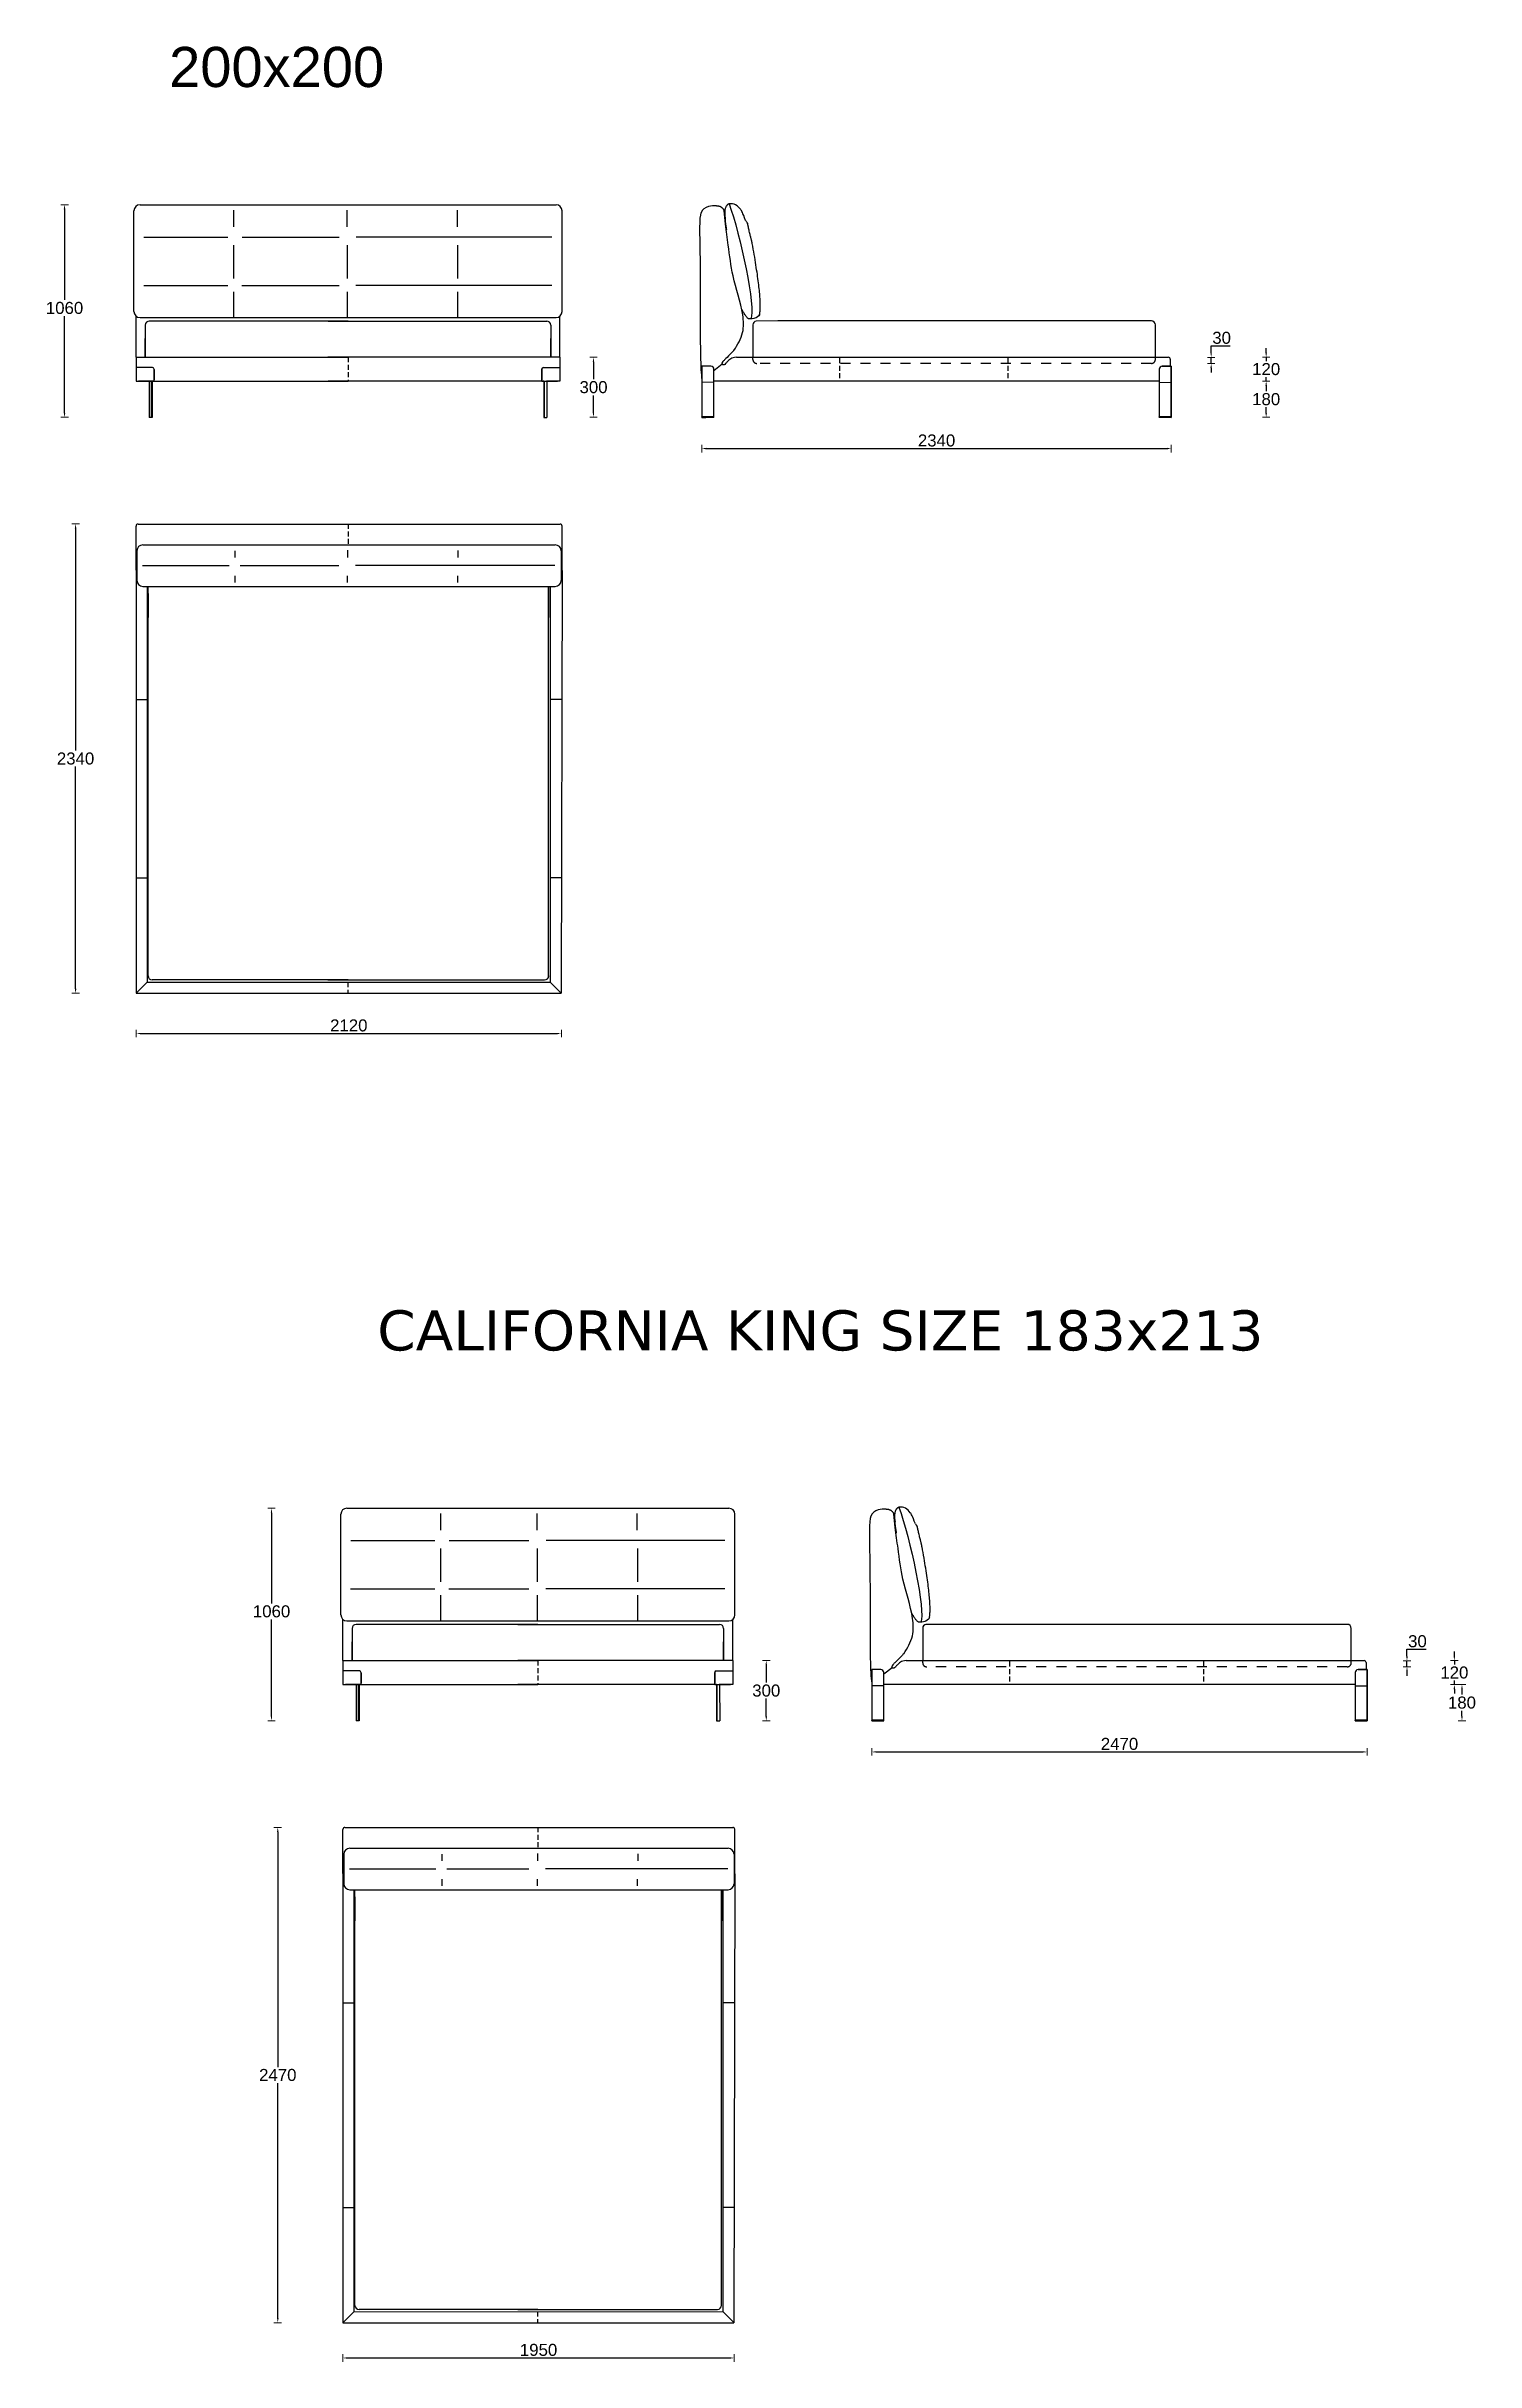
# Model space of a CAD drawing. Extents: x 97888 to 119468, y -91208 to -79661.
# Drawn here: x 112343 to 119468, y -91208 to -79661 of the extents above; entities that cross this region are included whole.
import ezdxf

# ---------------------------------------------------------------- set-up
doc = ezdxf.new("R2010")
doc.units = 0
doc.header["$MEASUREMENT"] = 0
doc.linetypes.add('TRATTEGGIATA', pattern=[0.75, 0.5, -0.25])
doc.linetypes.add('TRATTEGGIATO', pattern=[10, 5, -5])
doc.layers.get('0').update_dxf_attribs({"linetype": 'CONTINUOUS'})
doc.layers.get('Defpoints').update_dxf_attribs({"linetype": 'CONTINUOUS'})
doc.layers.add('_QUOTE', color=1, linetype='CONTINUOUS', lineweight=9)
doc.layers.add('ARREDO', color=7, linetype='CONTINUOUS')
doc.styles.get("Standard").update_dxf_attribs({"font": 'arial.ttf'})
doc.dimstyles.new('1_1', dxfattribs={"dimscale": 15, "dimtxt": 4, "dimasz": 1.5, "dimexe": 1.25, "dimexo": 2, "dimtad": 1, "dimtih": 1, "dimtoh": 1, "dimdec": 0, "dimtxsty": 'Standard', "dimcen": 2.5, "dimclrd": 256, "dimclre": 256, "dimclrt": 256, "dimadec": 0, "dimazin": 0, "dimtfac": 1, "dimtdec": 0, "dimtmove": 0, "dimatfit": 3, "dimfxl": 1.25, "dimfxlon": 1, "dimlwe": 0, "dimarcsym": 0})

msp = doc.modelspace()

# ---------------------------------------------------------------- texts
at = {"char_height": 200, "attachment_point": 1}
for s, width, insert in [('200x200', 1336.338, (112955.4, -79664)), ('{\\fVerdana|b0|i0|c0|p34;CALIFORNIA KING SIZE 183x213}', 6322.341, (113992.9, -85964.5))]:
    msp.add_mtext_dynamic_manual_height_columns(s, width=width, gutter_width=1, heights=[0], dxfattribs=dict(at, insert=insert))

# ---------------------------------------------------------------- blocks, each defined once
blk = doc.blocks.new('*D42')
at = {"layer": '_QUOTE', "lineweight": -2, "transparency": 16777216}
for p, q in [((118150, -81190), (118150, -81155)), ((118150, -81155), (118245, -81155)), ((118150, -81243), (118150, -81213)), ((118150, -81265), (118150, -81288))]:
    blk.add_line(p, q, dxfattribs=at)
at = {"layer": '_QUOTE', "lineweight": 0, "transparency": 16777216}
for p, q in [((118131, -81213), (118168, -81213)), ((118131, -81243), (118168, -81243))]:
    blk.add_line(p, q, dxfattribs=at)
at = {"layer": '_QUOTE', "transparency": 16777216}
for points in [[(118146, -81190), (118153, -81190), (118150, -81213)], [(118146, -81265), (118153, -81265), (118150, -81243)]]:
    blk.add_solid(points, dxfattribs=at)
at = {"layer": 'Defpoints', "color": 0, "transparency": 16777216}
for p in [(116611, -81213), (116611, -81243), (118150, -81243)]:
    blk.add_point(p, dxfattribs=at)
at = {"layer": '_QUOTE', "transparency": 16777216, "insert": (118202, -81115), "char_height": 60, "attachment_point": 5}
blk.add_mtext('30', dxfattribs=at)
blk = doc.blocks.new('*D44')
at = {"layer": '_QUOTE', "lineweight": 0, "transparency": 16777216}
for p, q in [((112791, -84566), (112791, -84603)), ((114911, -84566), (114911, -84603))]:
    blk.add_line(p, q, dxfattribs=at)
at = {"layer": '_QUOTE', "lineweight": -2, "transparency": 16777216}
blk.add_line((112813, -84584), (114888, -84584), dxfattribs=at)
at = {"layer": '_QUOTE', "transparency": 16777216}
for points in [[(112813, -84581), (112813, -84588), (112791, -84584)], [(114888, -84581), (114888, -84588), (114911, -84584)]]:
    blk.add_solid(points, dxfattribs=at)
at = {"layer": 'Defpoints', "color": 0, "transparency": 16777216}
for p in [(112791, -83980), (114911, -83984), (114911, -84584)]:
    blk.add_point(p, dxfattribs=at)
at = {"layer": '_QUOTE', "transparency": 16777216, "insert": (113851, -84544), "char_height": 60, "attachment_point": 5}
blk.add_mtext('2120', dxfattribs=at)
blk = doc.blocks.new('*D45')
at = {"layer": '_QUOTE', "lineweight": 0, "transparency": 16777216}
for p, q in [((115611, -81648), (115611, -81686)), ((117951, -81648), (117951, -81686))]:
    blk.add_line(p, q, dxfattribs=at)
at = {"layer": '_QUOTE', "lineweight": -2, "transparency": 16777216}
blk.add_line((115634, -81667), (117929, -81667), dxfattribs=at)
at = {"layer": '_QUOTE', "transparency": 16777216}
for points in [[(115634, -81663), (115634, -81671), (115611, -81667)], [(117929, -81663), (117929, -81671), (117951, -81667)]]:
    blk.add_solid(points, dxfattribs=at)
at = {"layer": 'Defpoints', "color": 0, "transparency": 16777216}
for p in [(115611, -81413), (117951, -81413), (117951, -81667)]:
    blk.add_point(p, dxfattribs=at)
at = {"layer": '_QUOTE', "transparency": 16777216, "insert": (116781, -81627), "char_height": 60, "attachment_point": 5}
blk.add_mtext('2340', dxfattribs=at)
blk = doc.blocks.new('*D46')
at = {"layer": '_QUOTE', "lineweight": 0, "transparency": 16777216}
for p, q in [((112508, -82043), (112470, -82043)), ((112508, -84383), (112470, -84383))]:
    blk.add_line(p, q, dxfattribs=at)
at = {"layer": '_QUOTE', "lineweight": -2, "transparency": 16777216}
for p, q in [((112489, -82066), (112489, -83173)), ((112489, -84361), (112489, -83253))]:
    blk.add_line(p, q, dxfattribs=at)
at = {"layer": '_QUOTE', "transparency": 16777216}
for points in [[(112485, -82066), (112493, -82066), (112489, -82043)], [(112485, -84361), (112493, -84361), (112489, -84383)]]:
    blk.add_solid(points, dxfattribs=at)
at = {"layer": 'Defpoints', "color": 0, "transparency": 16777216}
for p in [(114142, -82043), (112489, -84383), (114142, -84383)]:
    blk.add_point(p, dxfattribs=at)
at = {"layer": '_QUOTE', "transparency": 16777216, "insert": (112489, -83213), "char_height": 60, "attachment_point": 5}
blk.add_mtext('2340', dxfattribs=at)
blk = doc.blocks.new('*D47')
at = {"layer": '_QUOTE', "lineweight": 0, "transparency": 16777216}
for p, q in [((112453, -80451), (112415, -80451)), ((112453, -81511), (112415, -81511))]:
    blk.add_line(p, q, dxfattribs=at)
at = {"layer": '_QUOTE', "lineweight": -2, "transparency": 16777216}
for p, q in [((112434, -80474), (112434, -80926)), ((112434, -81489), (112434, -81006))]:
    blk.add_line(p, q, dxfattribs=at)
at = {"layer": '_QUOTE', "transparency": 16777216}
for points in [[(112430, -80474), (112438, -80474), (112434, -80451)], [(112430, -81489), (112438, -81489), (112434, -81511)]]:
    blk.add_solid(points, dxfattribs=at)
at = {"layer": 'Defpoints', "color": 0, "transparency": 16777216}
for p in [(112434, -80451), (113416, -80451), (112856, -81511)]:
    blk.add_point(p, dxfattribs=at)
at = {"layer": '_QUOTE', "transparency": 16777216, "insert": (112434, -80966), "char_height": 60, "attachment_point": 5}
blk.add_mtext('1060', dxfattribs=at)
blk = doc.blocks.new('*D48')
at = {"layer": '_QUOTE', "lineweight": -2, "transparency": 16777216}
for p, q in [((118424, -81189), (118424, -81166)), ((118424, -81211), (118424, -81231)), ((118424, -81331), (118424, -81311)), ((118424, -81354), (118424, -81376))]:
    blk.add_line(p, q, dxfattribs=at)
at = {"layer": '_QUOTE', "lineweight": 0, "transparency": 16777216}
for p, q in [((118405, -81211), (118443, -81211)), ((118405, -81331), (118443, -81331))]:
    blk.add_line(p, q, dxfattribs=at)
at = {"layer": '_QUOTE', "transparency": 16777216}
for points in [[(118420, -81189), (118428, -81189), (118424, -81211)], [(118420, -81354), (118428, -81354), (118424, -81331)]]:
    blk.add_solid(points, dxfattribs=at)
at = {"layer": 'Defpoints', "color": 0, "transparency": 16777216}
for p in [(117268, -81211), (117268, -81331), (118424, -81331)]:
    blk.add_point(p, dxfattribs=at)
at = {"layer": '_QUOTE', "transparency": 16777216, "insert": (118424, -81271), "char_height": 60, "attachment_point": 5}
blk.add_mtext('120', dxfattribs=at)
blk = doc.blocks.new('*D49')
at = {"layer": '_QUOTE', "lineweight": 0, "transparency": 16777216}
for p, q in [((118405, -81331), (118443, -81331)), ((118405, -81511), (118443, -81511))]:
    blk.add_line(p, q, dxfattribs=at)
at = {"layer": '_QUOTE', "lineweight": -2, "transparency": 16777216}
for p, q in [((118424, -81354), (118424, -81381)), ((118424, -81489), (118424, -81461))]:
    blk.add_line(p, q, dxfattribs=at)
at = {"layer": '_QUOTE', "transparency": 16777216}
for points in [[(118420, -81354), (118428, -81354), (118424, -81331)], [(118420, -81489), (118428, -81489), (118424, -81511)]]:
    blk.add_solid(points, dxfattribs=at)
at = {"layer": 'Defpoints', "color": 0, "transparency": 16777216}
for p in [(117574, -81331), (117574, -81511), (118424, -81511)]:
    blk.add_point(p, dxfattribs=at)
at = {"layer": '_QUOTE', "transparency": 16777216, "insert": (118424, -81421), "char_height": 60, "attachment_point": 5}
blk.add_mtext('180', dxfattribs=at)
blk = doc.blocks.new('*D43')
at = {"layer": '_QUOTE', "lineweight": 0, "transparency": 16777216}
for p, q in [((115052, -81211), (115089, -81211)), ((115052, -81511), (115089, -81511))]:
    blk.add_line(p, q, dxfattribs=at)
at = {"layer": '_QUOTE', "lineweight": -2, "transparency": 16777216}
for p, q in [((115071, -81234), (115071, -81321)), ((115071, -81489), (115071, -81402))]:
    blk.add_line(p, q, dxfattribs=at)
at = {"layer": '_QUOTE', "transparency": 16777216}
for points in [[(115067, -81234), (115074, -81234), (115071, -81211)], [(115067, -81489), (115074, -81489), (115071, -81511)]]:
    blk.add_solid(points, dxfattribs=at)
at = {"layer": 'Defpoints', "color": 0, "transparency": 16777216}
for p in [(114881, -81211), (114881, -81511), (115071, -81511)]:
    blk.add_point(p, dxfattribs=at)
at = {"layer": '_QUOTE', "transparency": 16777216, "insert": (115071, -81361), "char_height": 60, "attachment_point": 5}
blk.add_mtext('300', dxfattribs=at)
blk = doc.blocks.new('*D67')
at = {"layer": '_QUOTE', "lineweight": 0, "transparency": 16777216}
for p, q in [((119107, -87712), (119145, -87712)), ((119107, -87742), (119145, -87742))]:
    blk.add_line(p, q, dxfattribs=at)
at = {"layer": '_QUOTE', "lineweight": -2, "transparency": 16777216}
for p, q in [((119126, -87690), (119126, -87655)), ((119126, -87655), (119221, -87655)), ((119126, -87742), (119126, -87712)), ((119126, -87765), (119126, -87787))]:
    blk.add_line(p, q, dxfattribs=at)
at = {"layer": '_QUOTE', "transparency": 16777216}
for points in [[(119122, -87690), (119130, -87690), (119126, -87712)], [(119122, -87765), (119130, -87765), (119126, -87742)]]:
    blk.add_solid(points, dxfattribs=at)
at = {"layer": 'Defpoints', "color": 0, "transparency": 16777216}
for p in [(117457, -87712), (117457, -87742), (119126, -87742)]:
    blk.add_point(p, dxfattribs=at)
at = {"layer": '_QUOTE', "transparency": 16777216, "insert": (119178, -87615), "char_height": 60, "attachment_point": 5}
blk.add_mtext('30', dxfattribs=at)
blk = doc.blocks.new('*D69')
at = {"layer": '_QUOTE', "lineweight": 0, "transparency": 16777216}
for p, q in [((113822, -91170), (113822, -91208)), ((115772, -91170), (115772, -91208))]:
    blk.add_line(p, q, dxfattribs=at)
at = {"layer": '_QUOTE', "lineweight": -2, "transparency": 16777216}
blk.add_line((113844, -91189), (115749, -91189), dxfattribs=at)
at = {"layer": '_QUOTE', "transparency": 16777216}
for points in [[(113844, -91185), (113844, -91193), (113822, -91189)], [(115749, -91185), (115749, -91193), (115772, -91189)]]:
    blk.add_solid(points, dxfattribs=at)
at = {"layer": 'Defpoints', "color": 0, "transparency": 16777216}
for p in [(113822, -90585), (115772, -90588), (115772, -91189)]:
    blk.add_point(p, dxfattribs=at)
at = {"layer": '_QUOTE', "transparency": 16777216, "insert": (114797, -91149), "char_height": 60, "attachment_point": 5}
blk.add_mtext('1950', dxfattribs=at)
blk = doc.blocks.new('*D70')
at = {"layer": '_QUOTE', "lineweight": 0, "transparency": 16777216}
for p, q in [((116458, -88148), (116458, -88185)), ((118928, -88148), (118928, -88185))]:
    blk.add_line(p, q, dxfattribs=at)
at = {"layer": '_QUOTE', "lineweight": -2, "transparency": 16777216}
blk.add_line((116480, -88167), (118905, -88167), dxfattribs=at)
at = {"layer": '_QUOTE', "transparency": 16777216}
for points in [[(116480, -88163), (116480, -88170), (116458, -88167)], [(118905, -88163), (118905, -88170), (118928, -88167)]]:
    blk.add_solid(points, dxfattribs=at)
at = {"layer": 'Defpoints', "color": 0, "transparency": 16777216}
for p in [(116458, -87913), (118928, -87913), (118928, -88167)]:
    blk.add_point(p, dxfattribs=at)
at = {"layer": '_QUOTE', "transparency": 16777216, "insert": (117693, -88127), "char_height": 60, "attachment_point": 5}
blk.add_mtext('2470', dxfattribs=at)
blk = doc.blocks.new('*D71')
at = {"layer": '_QUOTE', "lineweight": 0, "transparency": 16777216}
for p, q in [((113516, -88543), (113478, -88543)), ((113516, -91013), (113478, -91013))]:
    blk.add_line(p, q, dxfattribs=at)
at = {"layer": '_QUOTE', "lineweight": -2, "transparency": 16777216}
for p, q in [((113497, -88566), (113497, -89738)), ((113497, -90990), (113497, -89818))]:
    blk.add_line(p, q, dxfattribs=at)
at = {"layer": '_QUOTE', "transparency": 16777216}
for points in [[(113493, -88566), (113501, -88566), (113497, -88543)], [(113493, -90990), (113501, -90990), (113497, -91013)]]:
    blk.add_solid(points, dxfattribs=at)
at = {"layer": 'Defpoints', "color": 0, "transparency": 16777216}
for p in [(115065, -88543), (113497, -91013), (115065, -91013)]:
    blk.add_point(p, dxfattribs=at)
at = {"layer": '_QUOTE', "transparency": 16777216, "insert": (113497, -89778), "char_height": 60, "attachment_point": 5}
blk.add_mtext('2470', dxfattribs=at)
blk = doc.blocks.new('*D72')
at = {"layer": '_QUOTE', "lineweight": 0, "transparency": 16777216}
for p, q in [((113484, -86951), (113447, -86951)), ((113484, -88011), (113447, -88011))]:
    blk.add_line(p, q, dxfattribs=at)
at = {"layer": '_QUOTE', "lineweight": -2, "transparency": 16777216}
for p, q in [((113466, -86974), (113466, -87426)), ((113466, -87989), (113466, -87506))]:
    blk.add_line(p, q, dxfattribs=at)
at = {"layer": '_QUOTE', "transparency": 16777216}
for points in [[(113462, -86974), (113469, -86974), (113466, -86951)], [(113462, -87989), (113469, -87989), (113466, -88011)]]:
    blk.add_solid(points, dxfattribs=at)
at = {"layer": 'Defpoints', "color": 0, "transparency": 16777216}
for p in [(113466, -86951), (114398, -86951), (113887, -88011)]:
    blk.add_point(p, dxfattribs=at)
at = {"layer": '_QUOTE', "transparency": 16777216, "insert": (113466, -87466), "char_height": 60, "attachment_point": 5}
blk.add_mtext('1060', dxfattribs=at)
blk = doc.blocks.new('*D73')
at = {"layer": '_QUOTE', "lineweight": 0, "transparency": 16777216}
for p, q in [((119343, -87711), (119381, -87711)), ((119343, -87831), (119381, -87831))]:
    blk.add_line(p, q, dxfattribs=at)
at = {"layer": '_QUOTE', "lineweight": -2, "transparency": 16777216}
for p, q in [((119362, -87689), (119362, -87666)), ((119362, -87711), (119362, -87731)), ((119362, -87831), (119362, -87811)), ((119362, -87854), (119362, -87876))]:
    blk.add_line(p, q, dxfattribs=at)
at = {"layer": '_QUOTE', "transparency": 16777216}
for points in [[(119358, -87689), (119366, -87689), (119362, -87711)], [(119358, -87854), (119366, -87854), (119362, -87831)]]:
    blk.add_solid(points, dxfattribs=at)
at = {"layer": 'Defpoints', "color": 0, "transparency": 16777216}
for p in [(118206, -87711), (118206, -87831), (119362, -87831)]:
    blk.add_point(p, dxfattribs=at)
at = {"layer": '_QUOTE', "transparency": 16777216, "insert": (119362, -87771), "char_height": 60, "attachment_point": 5}
blk.add_mtext('120', dxfattribs=at)
blk = doc.blocks.new('*D74')
at = {"layer": '_QUOTE', "lineweight": 0, "transparency": 16777216}
for p, q in [((119381, -87831), (119419, -87831)), ((119381, -88011), (119419, -88011))]:
    blk.add_line(p, q, dxfattribs=at)
at = {"layer": '_QUOTE', "lineweight": -2, "transparency": 16777216}
for p, q in [((119400, -87854), (119400, -87881)), ((119400, -87989), (119400, -87961))]:
    blk.add_line(p, q, dxfattribs=at)
at = {"layer": '_QUOTE', "transparency": 16777216}
for points in [[(119396, -87854), (119404, -87854), (119400, -87831)], [(119396, -87989), (119404, -87989), (119400, -88011)]]:
    blk.add_solid(points, dxfattribs=at)
at = {"layer": 'Defpoints', "color": 0, "transparency": 16777216}
for p in [(118532, -87831), (118550, -88011), (119400, -88011)]:
    blk.add_point(p, dxfattribs=at)
at = {"layer": '_QUOTE', "transparency": 16777216, "insert": (119400, -87921), "char_height": 60, "attachment_point": 5}
blk.add_mtext('180', dxfattribs=at)
blk = doc.blocks.new('*D68')
at = {"layer": '_QUOTE', "lineweight": 0, "transparency": 16777216}
for p, q in [((115913, -87711), (115951, -87711)), ((115913, -88011), (115951, -88011))]:
    blk.add_line(p, q, dxfattribs=at)
at = {"layer": '_QUOTE', "lineweight": -2, "transparency": 16777216}
for p, q in [((115932, -87734), (115932, -87821)), ((115932, -87989), (115932, -87901))]:
    blk.add_line(p, q, dxfattribs=at)
at = {"layer": '_QUOTE', "transparency": 16777216}
for points in [[(115928, -87734), (115936, -87734), (115932, -87711)], [(115928, -87989), (115936, -87989), (115932, -88011)]]:
    blk.add_solid(points, dxfattribs=at)
at = {"layer": 'Defpoints', "color": 0, "transparency": 16777216}
for p in [(115742, -87711), (115742, -88011), (115932, -88011)]:
    blk.add_point(p, dxfattribs=at)
at = {"layer": '_QUOTE', "transparency": 16777216, "insert": (115932, -87861), "char_height": 60, "attachment_point": 5}
blk.add_mtext('300', dxfattribs=at)

# ---------------------------------------------------------------- dimensions: what is measured, and where the dimension line sits
at = {"layer": '_QUOTE'}
for base, p1, p2, picture, middle in [((112434.1, -80451.5), (112855.9, -81511.5), (113415.8, -80451.5), '*D47', (112434.1, -80966.2)), ((118149.7, -81242.6), (116610.6, -81212.6), (116610.6, -81242.6), '*D42', (118202, -81154.9)), ((113465.5, -86951.3), (113887.3, -88011.3), (114397.6, -86951.3), '*D72', (113465.5, -87465.9)), ((119126.1, -87742.4), (117457, -87712.4), (117457, -87742.4), '*D67', (119178.4, -87654.7))]:
    dim = msp.add_linear_dim(base=base, p1=p1, p2=p2, angle=90, dimstyle='1_1', dxfattribs=at)
    dim.commit()
    dim.dimension.update_dxf_attribs({"geometry": picture, "text_midpoint": middle, "dimtype": 160})
for base, p1, p2, picture, middle in [((118423.8, -81331.5), (117267.9, -81211.5), (117267.9, -81331.5), '*D48', (118423.8, -81271.5)), ((115070.6, -81511.5), (114881, -81211.5), (114881, -81511.5), '*D43', (115070.6, -81361.5)), ((118423.8, -81511.5), (117573.8, -81331.5), (117573.8, -81511.5), '*D49', (118423.8, -81421.5)), ((112489.2, -84383.2), (114142, -82043.3), (114142, -84383.2), '*D46', (112489.2, -83213.3)), ((115932, -88011.3), (115742.4, -87711.3), (115742.4, -88011.3), '*D68', (115932, -87861.3)), ((119362, -87831.3), (118206.1, -87711.3), (118206.1, -87831.3), '*D73', (119362, -87771.3)), ((119400.2, -88011.3), (118531.6, -87831.3), (118550.2, -88011.3), '*D74', (119400.2, -87921.3)), ((113497.2, -91013), (115065, -88543.1), (115065, -91013), '*D71', (113497.2, -89778))]:
    dim = msp.add_linear_dim(base=base, p1=p1, p2=p2, angle=90, dimstyle='1_1', dxfattribs=at)
    dim.commit()
    dim.dimension.update_dxf_attribs({"geometry": picture, "text_midpoint": middle})
for base, p1, p2, picture, middle in [((117951.2, -81666.9), (115611.3, -81413.2), (117951.2, -81413.2), '*D45', (116781.2, -81626.9)), ((114910.5, -84584.5), (112790.5, -83979.8), (114910.5, -83983.9), '*D44', (113850.5, -84544.5)), ((118927.6, -88166.7), (116457.7, -87912.9), (118927.6, -87912.9), '*D70', (117692.6, -88126.7)), ((115771.9, -91188.8), (113821.9, -90584.7), (115771.9, -90588.3), '*D69', (114796.9, -91148.8))]:
    dim = msp.add_linear_dim(base=base, p1=p1, p2=p2, dimstyle='1_1', dxfattribs=at)
    dim.commit()
    dim.dimension.update_dxf_attribs({"geometry": picture, "text_midpoint": middle})

# ---------------------------------------------------------------- linework, layer by layer
for p, q in [((112790.5, -81211.3), (112790.5, -81006.3)), ((112810.2, -81013.7), (114883.9, -81013.7)), ((114903.6, -81211.3), (114903.6, -81006.3)), ((112790.5, -81211.3), (112790.5, -81262.8)), ((112873, -81263.1), (112790.5, -81262.8)), ((114821, -81263.1), (114903.6, -81262.8)), ((114903.6, -81211.3), (114903.6, -81262.8)), ((115783.8, -81211.5), (117885.6, -81211.5)), ((117885.6, -81211.5), (117936, -81211.5)), ((117946, -81221.5), (117946, -81256.2)), ((112790.5, -82273.7), (112790.5, -82053.3)), ((112800.5, -82043.3), (114903.9, -82043.3)), ((114913.9, -82275.2), (114913.9, -82053.3)), ((112794.7, -82177.3), (112794.7, -82324.3)), ((112824.7, -82147.3), (114880.1, -82147.3)), ((114910.1, -82177.3), (114910.1, -82324.3)), ((112790.5, -82273.7), (112790.5, -84383.2)), ((114913.9, -82275.2), (114909.7, -84383.2)), ((112824.7, -82354.3), (114880.1, -82354.3)), ((112845.5, -82358.7), (112845.5, -84328.4)), ((114854.7, -82358.7), (114854.9, -84328.2)), ((112790.5, -82918), (112845.5, -82918)), ((114912.7, -82918), (114854.7, -82918)), ((112790.5, -83808.3), (112845.5, -83808.3)), ((114911, -83808.3), (114854.7, -83808.3)), ((112790.7, -84383.2), (112845.7, -84328.2)), ((112790.7, -84383.2), (114909.7, -84383.2)), ((112845.5, -84328.4), (114854.9, -84328.2)), ((114854.9, -84328.2), (114909.9, -84383.2)), ((113821.9, -87711), (113821.9, -87506.1)), ((113841.6, -87513.5), (115745.3, -87513.5)), ((115765, -87711), (115765, -87506.1)), ((113821.9, -87711), (113821.9, -87762.6)), ((115765, -87711), (115765, -87762.5)), ((116630.2, -87711.3), (118862, -87711.3)), ((118862, -87711.3), (118912.4, -87711.3)), ((118922.4, -87721.3), (118922.4, -87756)), ((113904.4, -87762.9), (113821.9, -87762.6)), ((115682.5, -87762.9), (115765, -87762.6)), ((113821.9, -88773.5), (113821.9, -88553.1)), ((113831.9, -88543.1), (115765.3, -88543.1)), ((115775.3, -88775), (115775.3, -88553.1)), ((113826.1, -88677.1), (113826.1, -88824.1)), ((113856.1, -88647.1), (115741.5, -88647.1)), ((115771.5, -88677.1), (115771.5, -88824.1)), ((113821.9, -88773.5), (113821.9, -91013)), ((115775.3, -88775), (115771.1, -91013)), ((113856.1, -88854.1), (115741.5, -88854.1)), ((113876.9, -88858.5), (113876.9, -90958.2)), ((115716.1, -88858.5), (115716.3, -90958)), ((113821.9, -89417.8), (113876.9, -89417.8)), ((115774.1, -89417.8), (115716.1, -89417.8)), ((113821.9, -90438.1), (113876.9, -90438.1)), ((115772.4, -90438.1), (115716.1, -90438.1)), ((113822.1, -91013), (113877.1, -90958)), ((113876.9, -90958.2), (115716.3, -90958)), ((115716.3, -90958), (115771.3, -91013)), ((113822.1, -91013), (115771.1, -91013))]:
    msp.add_line(p, q)
at = {"linetype": 'TRATTEGGIATA', "ltscale": 50}
for p, q in [((113847.4, -81211.5), (113847.4, -81331.5)), ((116297.7, -81216.5), (116297.6, -81327.9)), ((117135.9, -81216.5), (117135.9, -81327.9)), ((113847.2, -82042.5), (113847.1, -82147.3)), ((113846, -84328.2), (113846, -84383.2)), ((114793.8, -87711.3), (114793.8, -87831.3)), ((117144.1, -87716.3), (117144, -87827.6)), ((118112.3, -87716.3), (118112.3, -87827.6)), ((114793.6, -88542.3), (114793.5, -88647.1)), ((114792.4, -90958), (114792.4, -91013))]:
    msp.add_line(p, q, dxfattribs=at)
for centre, start, end in [((117936, -81221.5), 0, 90), ((112800.5, -82053.3), 90, 180), ((114903.9, -82053.3), 0, 90), ((118912.4, -87721.3), 0, 90), ((113831.9, -88553.1), 90, 180), ((115765.3, -88553.1), 0, 90)]:
    msp.add_arc(centre, 10, start, end)
for points in [[(115771.2, -81177.6), (115814.3, -81088.4), (115814.8, -81000.9), (115766.8, -80806.2), (115742.5, -80652), (115728.7, -80548), (115721.9, -80481.9)], [(116617.6, -87677.4), (116660.7, -87588.2), (116661.2, -87500.6), (116613.2, -87306), (116588.9, -87151.8), (116575.1, -87047.8), (116568.4, -86981.7)]]:
    msp.add_spline(points, degree=3)
at = {"layer": 'ARREDO'}
for p, q in [((112810.2, -80451.5), (114883.9, -80451.5)), ((113278, -80560.6), (113278, -80478.4)), ((113278, -80560.6), (113278, -80478.4)), ((113843.4, -80560.6), (113843.4, -80478.4)), ((113843.4, -80560.6), (113843.4, -80478.4)), ((114392.7, -80560.6), (114392.7, -80478.4)), ((114392.7, -80560.6), (114392.7, -80478.4)), ((112780.2, -80983.7), (112780.2, -80481.5)), ((114913.9, -80983.7), (114913.9, -80481.5)), ((112829.5, -80612.6), (113248.6, -80612.6)), ((113278, -80818.4), (113278, -80652.6)), ((113278, -80818.4), (113278, -80652.6)), ((113320.1, -80612.6), (113802.3, -80612.6)), ((113844.8, -80818.4), (113844.8, -80652.6)), ((113844.8, -80818.4), (113844.8, -80652.6)), ((114354.8, -80612.6), (113887.7, -80612.6)), ((114863.5, -80612.6), (114341.1, -80612.6)), ((114394.8, -80818.4), (114394.8, -80652.6)), ((114394.8, -80818.4), (114394.8, -80652.6)), ((112828.6, -80853.5), (113248.6, -80853.5)), ((113278, -81013.3), (113278, -80885.6)), ((113318.2, -80853.5), (113802.3, -80853.5)), ((113844.8, -81013.3), (113844.8, -80885.6)), ((114354.8, -80853.5), (113886, -80853.5)), ((114863.5, -80853.5), (114346.9, -80853.5)), ((114394.8, -81013.3), (114394.8, -80885.6)), ((112836.3, -81051.2), (112836.3, -81211.3)), ((113847.4, -81031.2), (112856.3, -81031.2)), ((113747.4, -81031.2), (114837.8, -81031.2)), ((114857.8, -81051.2), (114857.8, -81211.3)), ((115865.7, -81050.7), (115865.3, -81212.6)), ((115989.8, -81030.8), (115881.8, -81031.2)), ((117851.7, -81030.8), (115989.8, -81030.8)), ((117871.7, -81187.1), (117871.7, -81050.8)), ((112836.3, -81211.3), (112836.3, -81117.6)), ((114857.8, -81211.3), (114857.8, -81117.6)), ((112790.5, -81211.5), (113847.4, -81211.5)), ((112790.5, -81262.8), (112790.5, -81331.5)), ((112880.5, -81323.8), (112880.5, -81272.8)), ((112880.5, -81272.8), (112880.5, -81323.8)), ((114903.6, -81211.3), (113747.3, -81211.5)), ((114903.6, -81262.8), (114903.6, -81331.5)), ((115611.3, -81256.4), (115611.3, -81511.5)), ((115656.5, -81256.2), (115611.5, -81256.2)), ((115712.9, -81246.9), (115671.5, -81279.4)), ((117891, -81271.2), (117891, -81511.1)), ((117951, -81256.2), (117906, -81256.2)), ((117906, -81256.2), (117947.4, -81256.2)), ((117951, -81511.3), (117951.2, -81256.4)), ((117951.2, -81256.4), (117951.2, -81511.5)), ((112790.5, -81331.5), (112805.5, -81331.5)), ((112790.5, -81331.5), (113847.4, -81331.5)), ((112790.5, -81331.5), (112805.5, -81331.5)), ((112805.5, -81331.5), (112802.5, -81331.5)), ((112805.5, -81331.5), (112858, -81331.5)), ((112861.9, -81331.5), (112805.5, -81331.5)), ((112862.2, -81331.5), (112805.5, -81331.5)), ((112805.5, -81331.5), (112858, -81331.5)), ((112862.2, -81331.5), (112805.5, -81331.5)), ((112861.9, -81331.5), (112805.5, -81331.5)), ((112805.5, -81331.5), (112858, -81331.5)), ((112855.9, -81331.5), (112855.7, -81511.3)), ((112880.5, -81331.5), (112862.2, -81331.5)), ((112867.8, -81511.5), (112867.8, -81331.5)), ((112870.9, -81331.5), (112870.9, -81511.3)), ((112871.5, -81331.5), (112880.5, -81331.5)), ((112880.5, -81331.5), (112877.5, -81331.5)), ((112880.5, -81331.5), (112880.5, -81323.8)), ((114813.6, -81331.5), (113747.4, -81331.5)), ((114813.6, -81331.5), (114813.6, -81323.8)), ((114822.6, -81331.5), (114813.6, -81331.5)), ((114813.6, -81331.5), (114831.9, -81331.5)), ((114813.6, -81331.5), (114816.6, -81331.5)), ((114823.2, -81331.5), (114823.2, -81511.3)), ((114826.2, -81511.5), (114826.2, -81331.5)), ((114831.9, -81331.5), (114888.6, -81331.5)), ((114831.9, -81331.5), (114888.6, -81331.5)), ((114832.2, -81331.5), (114888.6, -81331.5)), ((114832.2, -81331.5), (114888.6, -81331.5)), ((114888.6, -81331.5), (114836.1, -81331.5)), ((114888.6, -81331.5), (114836.1, -81331.5)), ((114888.6, -81331.5), (114836.1, -81331.5)), ((114838.2, -81331.5), (114838.4, -81511.3)), ((114903.6, -81331.5), (114888.6, -81331.5)), ((114888.6, -81331.5), (114891.6, -81331.5)), ((114903.6, -81331.5), (114888.6, -81331.5)), ((115671.5, -81336.7), (115611.3, -81336.8)), ((117891, -81331.5), (115671.5, -81331.5)), ((117891, -81336.7), (117951.1, -81336.8)), ((112870.7, -81511.5), (112855.9, -81511.5)), ((114823.4, -81511.5), (114838.2, -81511.5)), ((115611.3, -81511.1), (115611.3, -81508.5)), ((115671.3, -81508.1), (115611.5, -81508.1)), ((115611.5, -81508.3), (115615.2, -81508.3)), ((115611.5, -81511.3), (115615.2, -81511.3)), ((115615.2, -81508.3), (115671.3, -81508.3)), ((115615.2, -81511.3), (115630.1, -81511.3)), ((115671.5, -81511.1), (115671.5, -81508.5)), ((117891, -81511.1), (117891, -81508.5)), ((117891, -81511.1), (117951, -81511.3)), ((117891.2, -81508.1), (117951, -81508.1)), ((117947.3, -81508.3), (117891.2, -81508.3)), ((117947.3, -81511.3), (117932.4, -81511.3)), ((117951, -81508.3), (117947.3, -81508.3)), ((117951, -81511.3), (117947.3, -81511.3)), ((117951.2, -81511.1), (117951.2, -81508.5)), ((113283.7, -82176.9), (113283.7, -82210)), ((113283.7, -82176.9), (113283.7, -82210)), ((113844.6, -82173.5), (113844.6, -82210)), ((113844.6, -82173.5), (113844.6, -82210)), ((114394.6, -82174.6), (114394.6, -82210)), ((114394.6, -82174.6), (114394.6, -82210)), ((112822.3, -82250), (113254.3, -82250)), ((113283.7, -82302), (113283.7, -82335.1)), ((113283.7, -82302), (113283.7, -82335.1)), ((113309, -82250), (113802.1, -82250)), ((113843.2, -82302), (113843.2, -82335.1)), ((113843.2, -82302), (113843.2, -82335.1)), ((114354.6, -82250), (113884.6, -82250)), ((114878.8, -82250), (114340.2, -82250)), ((114392.5, -82302), (114392.5, -82335.1)), ((114392.5, -82302), (114392.5, -82335.1)), ((112850.3, -82389.9), (112850.3, -82509.8)), ((112850.5, -84297.1), (112850.5, -82358.7)), ((114847.2, -82358.7), (114847.2, -82509.8)), ((114847.2, -84299.6), (114847.2, -82358.7)), ((113847.3, -84317), (112870.5, -84317)), ((113747.3, -84317), (114827.4, -84317)), ((113811.6, -87483.5), (113811.6, -86981.3)), ((113841.6, -86951.3), (115745.3, -86951.3)), ((114309.4, -87060.4), (114309.4, -86978.1)), ((114309.4, -87060.4), (114309.4, -86978.1)), ((114789.9, -87060.4), (114789.9, -86978.1)), ((114789.9, -87060.4), (114789.9, -86978.1)), ((115289.1, -87060.4), (115289.1, -86978.1)), ((115289.1, -87060.4), (115289.1, -86978.1)), ((115775.3, -87483.5), (115775.3, -86981.3)), ((113860.9, -87112.3), (114280, -87112.3)), ((114309.4, -87318.1), (114309.4, -87152.3)), ((114309.4, -87318.1), (114309.4, -87152.3)), ((114351.5, -87112.3), (114748.7, -87112.3)), ((114791.2, -87318.1), (114791.2, -87152.3)), ((114791.2, -87318.1), (114791.2, -87152.3)), ((115251.3, -87112.3), (114834.1, -87112.3)), ((115724.9, -87112.3), (115237.6, -87112.3)), ((115291.3, -87318.1), (115291.3, -87152.3)), ((115291.3, -87318.1), (115291.3, -87152.3)), ((113860, -87353.3), (114280, -87353.3)), ((114309.4, -87513), (114309.4, -87385.4)), ((114349.6, -87353.3), (114748.7, -87353.3)), ((114791.2, -87513), (114791.2, -87385.4)), ((115251.3, -87353.3), (114832.4, -87353.3)), ((115724.9, -87353.3), (115243.3, -87353.3)), ((115291.3, -87513), (115291.3, -87385.4)), ((113867.7, -87550.9), (113867.7, -87711)), ((113867.7, -87711), (113867.7, -87617.4)), ((114793.8, -87530.9), (113887.7, -87530.9)), ((114693.8, -87530.9), (115699.2, -87530.9)), ((115719.2, -87550.9), (115719.2, -87711)), ((115719.2, -87711), (115719.2, -87617.4)), ((116712.1, -87550.5), (116711.7, -87712.4)), ((116836.2, -87530.5), (116728.2, -87530.9)), ((118828.1, -87530.5), (116836.2, -87530.5)), ((118848.1, -87686.9), (118848.1, -87550.5)), ((113821.9, -87711.3), (114793.8, -87711.3)), ((115765, -87711), (114693.7, -87711.3)), ((116559.4, -87746.7), (116517.9, -87779.2)), ((113821.9, -87762.6), (113821.9, -87831.2)), ((113821.9, -87831.2), (113836.9, -87831.3)), ((113821.9, -87831.2), (113836.9, -87831.3)), ((113821.9, -87831.3), (114793.8, -87831.3)), ((113836.9, -87831.3), (113833.9, -87831.3)), ((113893.6, -87831.2), (113836.9, -87831.3)), ((113893.6, -87831.2), (113836.9, -87831.3)), ((113836.9, -87831.3), (113889.4, -87831.3)), ((113893.3, -87831.3), (113836.9, -87831.3)), ((113836.9, -87831.3), (113889.4, -87831.3)), ((113893.3, -87831.3), (113836.9, -87831.3)), ((113836.9, -87831.3), (113889.4, -87831.3)), ((113887.3, -87831.3), (113887.1, -88011.1)), ((113911.9, -87831.3), (113893.6, -87831.2)), ((113899.3, -88011.3), (113899.3, -87831.2)), ((113902.3, -87831.2), (113902.3, -88011.1)), ((113902.9, -87831.3), (113911.9, -87831.3)), ((113911.9, -87831.3), (113908.9, -87831.3)), ((113911.9, -87823.6), (113911.9, -87772.6)), ((113911.9, -87772.6), (113911.9, -87823.6)), ((113911.9, -87831.3), (113911.9, -87823.6)), ((115675, -87831.3), (114693.8, -87831.3)), ((115675, -87831.3), (115675, -87823.6)), ((115675, -87831.3), (115693.3, -87831.2)), ((115684, -87831.3), (115675, -87831.3)), ((115675, -87831.3), (115678, -87831.3)), ((115684.6, -87831.2), (115684.6, -88011.1)), ((115687.6, -88011.3), (115687.6, -87831.2)), ((115693.3, -87831.2), (115750, -87831.3)), ((115693.3, -87831.2), (115750, -87831.3)), ((115693.6, -87831.3), (115750, -87831.3)), ((115693.6, -87831.3), (115750, -87831.3)), ((115750, -87831.3), (115697.5, -87831.3)), ((115750, -87831.3), (115697.5, -87831.3)), ((115750, -87831.3), (115697.5, -87831.3)), ((115699.6, -87831.3), (115699.8, -88011.1)), ((115765, -87831.2), (115750, -87831.3)), ((115765, -87831.2), (115750, -87831.3)), ((115750, -87831.3), (115753, -87831.3)), ((115765, -87762.6), (115765, -87831.2)), ((116457.7, -87756.2), (116457.7, -88011.3)), ((116517.9, -87836.5), (116457.8, -87836.5)), ((116502.9, -87756), (116457.9, -87756)), ((118867.4, -87831.3), (116517.9, -87831.3)), ((118867.4, -87771), (118867.4, -88010.9)), ((118867.4, -87836.5), (118927.5, -87836.5)), ((118927.4, -87756), (118882.4, -87756)), ((118882.4, -87756), (118923.8, -87756)), ((118927.4, -88011), (118927.6, -87756.2)), ((118927.6, -87756.2), (118927.6, -88011.3)), ((113902.1, -88011.3), (113887.3, -88011.3)), ((115684.8, -88011.3), (115699.6, -88011.3)), ((116457.7, -88010.8), (116457.7, -88008.2)), ((116517.7, -88007.9), (116457.9, -88007.9)), ((116457.9, -88008), (116461.6, -88008)), ((116457.9, -88011), (116461.6, -88011)), ((116461.6, -88008), (116517.7, -88008)), ((116461.6, -88011), (116476.5, -88011)), ((116517.9, -88010.8), (116517.9, -88008.2)), ((118867.4, -88010.8), (118867.4, -88008.2)), ((118867.4, -88010.9), (118927.4, -88011)), ((118867.6, -88007.9), (118927.4, -88007.9)), ((118923.7, -88008), (118867.6, -88008)), ((118923.7, -88011), (118908.8, -88011)), ((118927.4, -88008), (118923.7, -88008)), ((118927.4, -88011), (118923.7, -88011)), ((118927.6, -88010.8), (118927.6, -88008.2)), ((114315.1, -88676.6), (114315.1, -88709.8)), ((114315.1, -88676.6), (114315.1, -88709.8)), ((114791, -88673.3), (114791, -88709.8)), ((114791, -88673.3), (114791, -88709.8)), ((115291, -88674.4), (115291, -88709.8)), ((115291, -88674.4), (115291, -88709.8)), ((113853.7, -88749.8), (114285.7, -88749.8)), ((114340.4, -88749.8), (114748.5, -88749.8)), ((115251, -88749.8), (114831.1, -88749.8)), ((115740.2, -88749.8), (115236.7, -88749.8)), ((113881.7, -88889.7), (113881.7, -89009.5)), ((113881.9, -90926.8), (113881.9, -88858.5)), ((114315.1, -88801.7), (114315.1, -88834.9)), ((114315.1, -88801.7), (114315.1, -88834.9)), ((114789.6, -88801.7), (114789.6, -88834.9)), ((114789.6, -88801.7), (114789.6, -88834.9)), ((115288.9, -88801.7), (115288.9, -88834.9)), ((115288.9, -88801.7), (115288.9, -88834.9)), ((115708.6, -88858.5), (115708.6, -89009.5)), ((115708.6, -90929.4), (115708.6, -88858.5)), ((114793.7, -90946.8), (113901.9, -90946.8)), ((114693.7, -90946.8), (115688.8, -90946.8))]:
    msp.add_line(p, q, dxfattribs=at)
at = {"layer": 'ARREDO', "linetype": 'TRATTEGGIATO', "ltscale": 10}
for p, q in [((115865.3, -81222.6), (115865.3, -81212.6)), ((117851.7, -81242.6), (115885.3, -81242.6)), ((117871.7, -81222.6), (117871.7, -81212.6)), ((116711.7, -87722.4), (116711.7, -87712.4)), ((118828.1, -87742.4), (116731.7, -87742.4)), ((118848.1, -87722.4), (118848.1, -87712.4))]:
    msp.add_line(p, q, dxfattribs=at)
at = {"layer": 'ARREDO'}
for points in [[(117871.7, -81211.5), (117871.7, -81050.8)], [(118848.1, -87711.3), (118848.1, -87550.5)]]:
    msp.add_lwpolyline(points, dxfattribs=at)
for points in [[(114813.6, -81323.8), (114813.6, -81272.8, -0.3414493), (114821, -81263.1, 0.3414493), (114813.6, -81272.8), (114813.6, -81323.8)], [(115611.3, -81256.4), (115611.5, -81511.3), (115671.5, -81511.1), (115671.5, -81271.2, 0.4142136), (115656.5, -81256.2), (115615.1, -81256.2)], [(115675, -87823.6), (115675, -87772.6, -0.3414493), (115682.5, -87762.9, 0.3414493), (115675, -87772.6), (115675, -87823.6)], [(116457.7, -87756.2), (116457.9, -88011), (116517.9, -88010.9), (116517.9, -87771, 0.4142136), (116502.9, -87756), (116461.5, -87756)]]:
    msp.add_lwpolyline(points, format="xyb", dxfattribs=at)
for centre, radius, start, end in [((112810.2, -80481.5), 30, 90, 180), ((114883.9, -80481.5), 30, 0, 90), ((115655.5, -80511.1), 52.5, 102.92909, 158.19971), ((115677.6, -80596), 140.3, 87.5084, 103.97983), ((116055.8, -80386.6), 268.1, 212.1561, 215.96311), ((112810.2, -80983.7), 30, 180, 270), ((112856.3, -81051.2), 20, 90, 180), ((114837.8, -81051.2), 20, 0, 90), ((114883.9, -80983.7), 30, 270, 0), ((115885.7, -81050.8), 20, 101.36059, 180), ((117851.7, -81050.8), 20, 360, 90), ((112870.5, -81272.8), 10, 0.00227, 75.41201), ((112870.5, -81272.8), 10, 0.00227, 75.41201), ((115611.5, -81256.4), 0.2, 90.00005, 180.00004), ((117906, -81271.2), 15, 90, 180), ((117951, -81256.4), 0.2, 359.99996, 89.99995), ((112871.5, -81322.5), 9, 270, 272.24749), ((114822.6, -81322.5), 9, 267.75251, 270), ((112855.9, -81511.3), 0.2, 180, 270), ((112870.7, -81511.3), 0.2, 270, 0), ((114823.4, -81511.3), 0.2, 180, 270), ((114838.2, -81511.3), 0.2, 270, 0), ((115611.5, -81507.9), 0.2, 180, 270), ((115611.5, -81508.5), 0.2, 90, 180), ((115611.5, -81511.1), 0.2, 180, 270), ((115671.3, -81507.9), 0.2, 270, 0), ((115671.3, -81508.5), 0.2, 10.48412, 79.51588), ((115671.3, -81508.5), 0.2, 79.51588, 90), ((115671.3, -81511.1), 0.2, 280.48412, 349.51588), ((115671.3, -81511.1), 0.2, 270, 280.48412), ((115671.3, -81508.5), 0.2, 0, 10.48412), ((115671.3, -81511.1), 0.2, 349.51588, 360), ((117891.2, -81507.9), 0.2, 180, 270), ((117891.2, -81508.5), 0.2, 100.48412, 169.51588), ((117891.2, -81508.5), 0.2, 169.51588, 180), ((117891.2, -81511.1), 0.2, 180, 190.48412), ((117891.2, -81511.1), 0.2, 190.48412, 259.51588), ((117891.2, -81508.5), 0.2, 90, 100.48412), ((117891.2, -81511.1), 0.2, 259.51588, 270), ((117951, -81507.9), 0.2, 270, 360), ((117951, -81508.5), 0.2, 360, 90), ((117951, -81511.1), 0.2, 270, 0), ((112824.7, -82177.3), 30, 90, 180), ((114880.1, -82177.3), 30, 0, 90), ((112824.7, -82324.3), 30, 180, 270), ((114880.1, -82324.3), 30, 270, 0), ((112870.5, -84297), 20, 180, 270), ((114827.4, -84297), 20, 270, 0), ((113841.6, -86981.3), 30, 90, 180), ((115745.3, -86981.3), 30, 0, 90), ((116501.9, -87010.8), 52.5, 102.92909, 158.19971), ((116524, -87095.8), 140.3, 87.5084, 103.97983), ((116902.2, -86886.4), 268.1, 212.1561, 215.96311), ((113841.6, -87483.5), 30, 180, 270), ((115745.3, -87483.5), 30, 270, 0), ((113887.7, -87550.9), 20, 90, 180), ((115699.2, -87550.9), 20, 0, 90), ((116732.1, -87550.5), 20, 101.36059, 180), ((118828.1, -87550.5), 20, 360, 90), ((113902.9, -87822.3), 9, 270, 272.24749), ((113901.9, -87772.6), 10, 0.00227, 75.41201), ((113901.9, -87772.6), 10, 0.00227, 75.41201), ((115684, -87822.3), 9, 267.75251, 270), ((116457.9, -87756.2), 0.2, 90.00005, 180.00004), ((118882.4, -87771), 15, 90, 180), ((118927.4, -87756.2), 0.2, 359.99996, 89.99995), ((113887.3, -88011.1), 0.2, 180, 270), ((113902.1, -88011.1), 0.2, 270, 0), ((115684.8, -88011.1), 0.2, 180, 270), ((115699.6, -88011.1), 0.2, 270, 0), ((116457.9, -88007.7), 0.2, 180, 270), ((116457.9, -88008.2), 0.2, 90, 180), ((116457.9, -88010.8), 0.2, 180, 270), ((116517.7, -88007.7), 0.2, 270, 0), ((116517.7, -88008.2), 0.2, 10.48412, 79.51588), ((116517.7, -88008.2), 0.2, 79.51588, 90), ((116517.7, -88010.8), 0.2, 280.48412, 349.51588), ((116517.7, -88010.8), 0.2, 270, 280.48412), ((116517.7, -88008.2), 0.2, 0, 10.48412), ((116517.7, -88010.8), 0.2, 349.51588, 360), ((118867.6, -88007.7), 0.2, 180, 270), ((118867.6, -88008.2), 0.2, 100.48412, 169.51588), ((118867.6, -88008.2), 0.2, 169.51588, 180), ((118867.6, -88010.8), 0.2, 180, 190.48412), ((118867.6, -88010.8), 0.2, 190.48412, 259.51588), ((118867.6, -88008.2), 0.2, 90, 100.48412), ((118867.6, -88010.8), 0.2, 259.51588, 270), ((118927.4, -88007.7), 0.2, 270, 360), ((118927.4, -88008.2), 0.2, 360, 90), ((118927.4, -88010.8), 0.2, 270, 0), ((113856.1, -88677.1), 30, 90, 180), ((115741.5, -88677.1), 30, 0, 90), ((113856.1, -88824.1), 30, 180, 270), ((115741.5, -88824.1), 30, 270, 0), ((113901.9, -90926.8), 20, 180, 270), ((115688.8, -90926.8), 20, 270, 0)]:
    msp.add_arc(centre, radius, start, end, dxfattribs=at)
at = {"layer": 'ARREDO', "linetype": 'TRATTEGGIATO', "ltscale": 10}
for centre, start, end in [((115885.3, -81222.6), 180, 270), ((117851.7, -81222.6), 270, 0), ((116731.7, -87722.4), 180, 270), ((118828.1, -87722.4), 270, 0)]:
    msp.add_arc(centre, 20, start, end, dxfattribs=at)
at = {"layer": 'ARREDO'}
for points in [[(115683.7, -80455.9), (115713.3, -80455.3), (115721.9, -80481.9)], [(116530.1, -86955.6), (116559.7, -86955), (116568.4, -86981.7)]]:
    msp.add_rational_spline(points, [1, 0.771014814883, 0.919903422872], degree=2, dxfattribs=at)
for points, degree in [([(115746.8, -80446.8), (115718.1, -80456.9), (115727.4, -80519.8)], 2), ([(115746.4, -80447), (115803.3, -80595.5), (115880.3, -80970.9), (115855.8, -81019.8)], 3), ([(115606.7, -80491.6), (115596.4, -80513.7), (115603.1, -80679.3), (115603.1, -81025.2), (115603.1, -81271.2), (115611.1, -81323.7)], 3), ([(115727.4, -80519.8), (115724.6, -80522.9), (115733.9, -80575.5)], 2), ([(115862.1, -80644.3), (115860.8, -80637), (115859.5, -80629.6), (115858.2, -80622.3), (115852.6, -80613.1), (115842.1, -80558.6), (115840.5, -80551.3), (115838.8, -80544.1)], 7), ([(115898.6, -80997.7), (115914.3, -80930.9), (115862.1, -80644.3)], 2), ([(115848.4, -81020.5), (115837.1, -81021.4), (115811.1, -80975.8)], 2), ([(115898.6, -80997.7), (115901.4, -81000.5), (115878.2, -81018.8), (115868.6, -81019.3), (115848.4, -81020.5)], 3), ([(116453.1, -86991.3), (116442.8, -87013.4), (116449.5, -87179.1), (116449.5, -87524.9), (116449.5, -87770.9), (116457.5, -87823.5)], 3), ([(116593.2, -86946.6), (116564.6, -86956.6), (116573.8, -87019.5)], 2), ([(116573.8, -87019.5), (116571, -87022.7), (116580.4, -87075.3)], 2), ([(116592.8, -86946.8), (116649.8, -87095.3), (116726.7, -87470.7), (116702.3, -87519.6)], 3), ([(116708.5, -87144.1), (116707.2, -87136.7), (116705.9, -87129.4), (116704.6, -87122.1), (116699, -87112.9), (116688.5, -87058.3), (116686.9, -87051.1), (116685.2, -87043.9)], 7), ([(116745, -87497.5), (116760.7, -87430.7), (116708.5, -87144.1)], 2), ([(116694.8, -87520.2), (116683.5, -87521.1), (116657.5, -87475.5)], 2), ([(116745, -87497.5), (116747.8, -87500.2), (116724.6, -87518.6), (116715, -87519), (116694.8, -87520.2)], 3)]:
    msp.add_open_spline(points, degree=degree, dxfattribs=at)
for points, knots in [([(115828.8, -80529.3), (115814, -80489.5), (115798.7, -80463.2), (115771.5, -80442.1), (115746.4, -80447)], [42.1977074, 42.1977074, 42.1977074, 42.1977074, 75.6757237, 151.3514474, 151.3514474, 151.3514474, 151.3514474]), ([(115771.2, -81177.6), (115767.7, -81181.2), (115731, -81218.5), (115721.7, -81226.9), (115712.1, -81237.1), (115710.7, -81241.2), (115711.4, -81243.7)], [14.0018021, 14.0018021, 14.0018021, 14.0018021, 15.6421395, 46.9264184, 62.5685579, 77.0290697, 77.0290697, 77.0290697, 77.0290697]), ([(115783.8, -81211.5), (115768.8, -81211.5), (115754.5, -81219), (115736.6, -81234.7), (115729, -81244.2), (115722.3, -81250.2), (115716.1, -81250.2), (115712.2, -81246.7), (115711.4, -81243.7)], [0, 0, 0, 0, 15.6421395, 31.2842789, 46.9264184, 62.5685579, 78.2106973, 92.4102868, 92.4102868, 92.4102868, 92.4102868]), ([(116675.2, -87029.1), (116660.5, -86989.3), (116645.1, -86963), (116617.9, -86941.9), (116592.8, -86946.8)], [42.1977074, 42.1977074, 42.1977074, 42.1977074, 75.6757237, 151.3514474, 151.3514474, 151.3514474, 151.3514474]), ([(116617.6, -87677.4), (116614.1, -87680.9), (116577.4, -87718.3), (116568.1, -87726.7), (116558.6, -87736.9), (116557.1, -87741), (116557.8, -87743.5)], [14.0018021, 14.0018021, 14.0018021, 14.0018021, 15.6421395, 46.9264184, 62.5685579, 77.0290697, 77.0290697, 77.0290697, 77.0290697]), ([(116630.2, -87711.3), (116615.2, -87711.3), (116600.9, -87718.8), (116583, -87734.4), (116575.4, -87744), (116568.7, -87749.9), (116562.6, -87750), (116558.6, -87746.5), (116557.8, -87743.5)], [0, 0, 0, 0, 15.6421395, 31.2842789, 46.9264184, 62.5685579, 78.2106973, 92.4102868, 92.4102868, 92.4102868, 92.4102868])]:
    msp.add_open_spline(points, degree=3, knots=knots, dxfattribs=at)

msp.set_redraw_order([(e.dxf.handle, doc.entitydb.next_handle()) for e in msp.query("TEXT MTEXT ATTDEF DIMENSION ARC_DIMENSION")])  # texts and dimensions are drawn at this point

doc.saveas('drawing.dxf')
